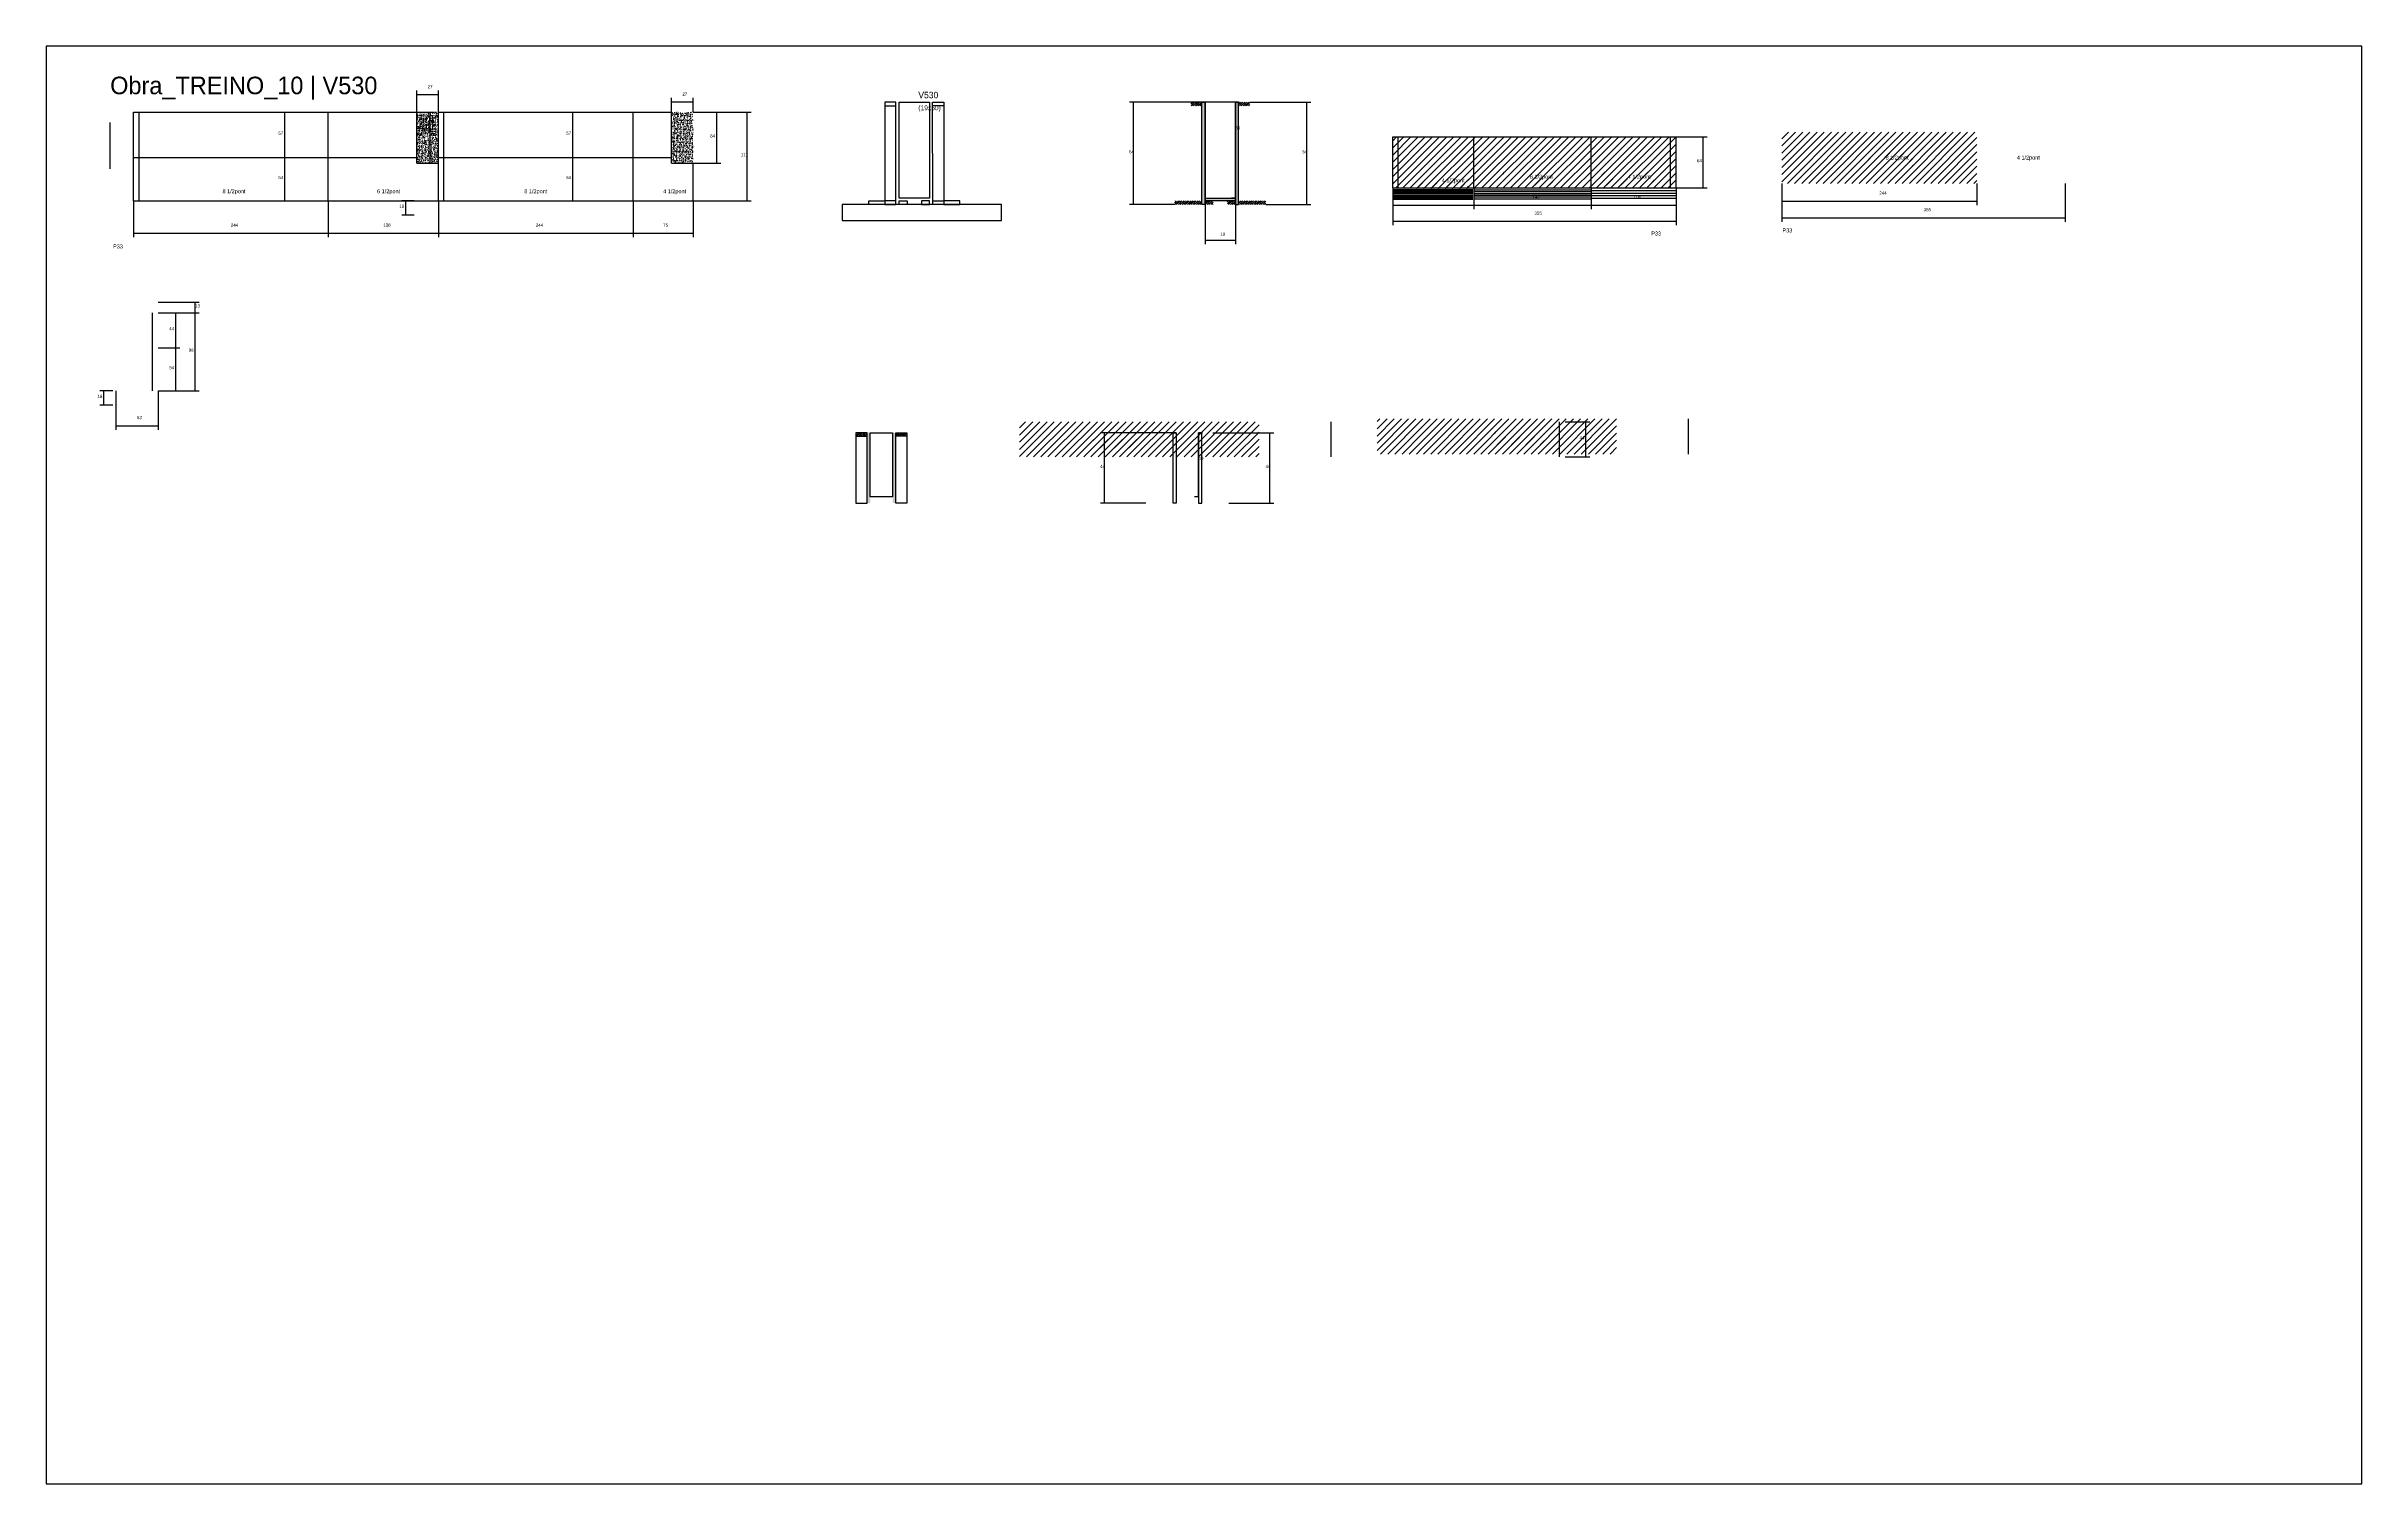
# Model space of a CAD drawing. Header units: metres. Extents: x -41 to 34800, y -36000 to 1848.
# Drawn here: x 14500 to 17400, y -19800 to -18000 of the extents above; entities that cross this region are included whole.
import ezdxf

# ---------------------------------------------------------------- set-up
doc = ezdxf.new("R2010")
doc.units = ezdxf.units.M
for name, color, linetype in [('CELL_BORDER', 8, 'Continuous'), ('CONCRETO', 251, 'Continuous'), ('COTA', 4, 'Continuous'), ('Cota Seção (2x)', 4, 'Continuous'), ('Hachura', 253, 'Continuous'), ('LABEL_ID', 3, 'Continuous'), ('Madeira', 126, 'Continuous'), ('NOMENCLATURA', 7, 'Continuous'), ('Painéis', 200, 'Continuous'), ('SARR_2.2x7', 40, 'Continuous'), ('Texto Seção', 7, 'Continuous')]:
    doc.layers.add(name, color=color, linetype=linetype)

msp = doc.modelspace()

# ---------------------------------------------------------------- hatches: boundary and pattern name
at = {"layer": 'COTA'}
h = msp.add_hatch(dxfattribs=at)
h.set_pattern_fill('AR-CONC', scale=0.03)
h.paths.add_polyline_path([(14964.1, -18146.3), (14991.1, -18146.3), (14991.1, -18082.3), (14964.1, -18082.3)])
h = msp.add_hatch(dxfattribs=at)
h.set_pattern_fill('AR-CONC', scale=0.03)
h.paths.add_polyline_path([(14986.3, -18111.9), (14965.7, -18111.9), (14965.7, -18111.9), (14965.7, -18089.5), (14965.7, -18089.5), (14986.3, -18089.5), (14986.3, -18089.5), (14986.3, -18111.9)])
h = msp.add_hatch(dxfattribs=at)
h.set_pattern_fill('AR-CONC', scale=0.03)
h.paths.add_polyline_path([(15310.1, -18082.3), (15283.1, -18082.3), (15283.1, -18146.3), (15310.1, -18146.3)])
at = {"layer": 'Hachura'}
h = msp.add_hatch(dxfattribs=at)
h.set_pattern_fill('ANSI31', scale=0.5)
h.paths.add_polyline_path([(15947.4, -18074.4), (15947.4, -18070), (15947.4, -18070), (15933.4, -18070), (15933.4, -18070), (15933.4, -18074.4), (15933.4, -18074.4), (15947.4, -18074.4)])
h = msp.add_hatch(color=8, dxfattribs=at)
h.dxf.hatch_style = 1
h.paths.add_polyline_path([(15947.4, -18070), (15951.4, -18070), (15951.4, -18070), (15951.4, -18198), (15951.4, -18198), (15947.4, -18198), (15947.4, -18198), (15947.4, -18070)])
h = msp.add_hatch(color=8, dxfattribs=at)
h.dxf.hatch_style = 1
h.paths.add_polyline_path([(15993.3, -18070), (15989.3, -18070), (15989.3, -18070), (15989.4, -18198), (15989.4, -18198), (15993.4, -18198), (15993.4, -18198), (15993.3, -18070)])
h = msp.add_hatch(dxfattribs=at)
h.set_pattern_fill('ANSI31', scale=0.5)
h.paths.add_polyline_path([(15993.3, -18074.4), (15993.3, -18070), (15993.3, -18070), (16007.3, -18070), (16007.3, -18070), (16007.3, -18074.4), (16007.3, -18074.4), (15993.3, -18074.4)])
h = msp.add_hatch(dxfattribs=at)
h.set_pattern_fill('ANSI31', scale=2)
h.paths.add_polyline_path([(16186.4, -18113.3), (16186.4, -18177.3), (16287.9, -18177.3), (16287.9, -18113.3)])
h = msp.add_hatch(dxfattribs=at)
h.set_pattern_fill('ANSI31', scale=2)
h.paths.add_polyline_path([(16314.9, -18113.3), (16287.9, -18113.3), (16287.9, -18177.3), (16434.9, -18177.3), (16434.9, -18113.3), (16407.9, -18113.3), (16382.4, -18113.3)])
h = msp.add_hatch(dxfattribs=at)
h.set_pattern_fill('ANSI31', scale=2)
h.paths.add_polyline_path([(16541.4, -18113.3), (16434.9, -18113.3), (16434.9, -18177.3), (16541.4, -18177.3)])
h = msp.add_hatch(dxfattribs=at)
h.set_pattern_fill('ANSI31', scale=2)
h.paths.add_polyline_path([(16917.8, -18107.6), (16673.8, -18107.6), (16673.8, -18171.6), (16917.8, -18171.6)])
h = msp.add_hatch(dxfattribs=at)
h.set_pattern_fill('ANSI31', scale=2)
h.paths.add_polyline_path([(16769.5, -18149.9), (16769.5, -18133.8), (16769.5, -18133.8), (16838, -18133.8), (16838, -18133.8), (16838, -18149.9), (16838, -18149.9), (16769.5, -18149.9)])
h = msp.add_hatch(dxfattribs=at)
h.set_pattern_fill('ANSI31', scale=2)
h.paths.add_polyline_path([(16213.8, -18178.4), (16213.8, -18162.2), (16213.8, -18162.2), (16281.9, -18162.2), (16281.9, -18162.2), (16281.9, -18178.4), (16281.9, -18178.4), (16213.8, -18178.4)])
h = msp.add_hatch(dxfattribs=at)
h.set_pattern_fill('ANSI31', scale=2)
h.paths.add_polyline_path([(16324.1, -18173.9), (16324.1, -18157.7), (16324.1, -18157.7), (16392.1, -18157.7), (16392.1, -18157.7), (16392.1, -18173.9), (16392.1, -18173.9), (16324.1, -18173.9)])
h = msp.add_hatch(dxfattribs=at)
h.set_pattern_fill('ANSI31', scale=2)
h.paths.add_polyline_path([(16444.2, -18173.8), (16511.9, -18173.8), (16511.9, -18173.8), (16517.4, -18157.8), (16517.4, -18157.8), (16449.7, -18157.8), (16449.7, -18157.8), (16444.2, -18173.8)])
h = msp.add_hatch(dxfattribs=at)
h.set_pattern_fill('ANSI31', scale=0.5)
h.paths.add_polyline_path([(15913.4, -18198), (15913.4, -18193.6), (15913.4, -18193.6), (15933.4, -18193.6), (15933.4, -18193.6), (15933.4, -18198), (15933.4, -18198), (15913.4, -18198)])
h = msp.add_hatch(dxfattribs=at)
h.set_pattern_fill('ANSI31', scale=0.5)
h.paths.add_polyline_path([(15947.4, -18198), (15947.4, -18193.6), (15947.4, -18193.6), (15933.4, -18193.6), (15933.4, -18193.6), (15933.4, -18198), (15933.4, -18198), (15947.4, -18198)])
h = msp.add_hatch(color=8, dxfattribs=at)
h.dxf.hatch_style = 1
h.paths.add_polyline_path([(15951.4, -18193.6), (15951.4, -18190), (15951.4, -18190), (15989.4, -18190), (15989.4, -18190), (15989.4, -18193.6), (15989.4, -18193.6), (15951.4, -18193.6)])
h = msp.add_hatch(dxfattribs=at)
h.set_pattern_fill('ANSI31', scale=0.5)
h.paths.add_polyline_path([(15951.4, -18198), (15951.4, -18193.6), (15951.4, -18193.6), (15961.4, -18193.6), (15961.4, -18193.6), (15961.4, -18198), (15961.4, -18198), (15951.4, -18198)])
h = msp.add_hatch(dxfattribs=at)
h.set_pattern_fill('ANSI31', scale=0.5)
h.paths.add_polyline_path([(15989.4, -18198), (15989.4, -18193.6), (15989.4, -18193.6), (15979.4, -18193.6), (15979.4, -18193.6), (15979.4, -18198), (15979.4, -18198), (15989.4, -18198)])
h = msp.add_hatch(dxfattribs=at)
h.set_pattern_fill('ANSI31', scale=0.5)
h.paths.add_polyline_path([(15993.4, -18198), (15993.4, -18193.6), (15993.4, -18193.6), (16007.4, -18193.6), (16007.4, -18193.6), (16007.4, -18198), (16007.4, -18198), (15993.4, -18198)])
h = msp.add_hatch(dxfattribs=at)
h.set_pattern_fill('ANSI31', scale=0.5)
h.paths.add_polyline_path([(16027.4, -18198), (16027.4, -18193.6), (16027.4, -18193.6), (16007.4, -18193.6), (16007.4, -18193.6), (16007.4, -18198), (16007.4, -18198), (16027.4, -18198)])
h = msp.add_hatch(dxfattribs=at)
h.set_pattern_fill('ANSI31', scale=2)
h.paths.add_polyline_path([(15963, -18514.2), (15963, -18470.2), (15719, -18470.2), (15719, -18514.2)])
h = msp.add_hatch(dxfattribs=at)
h.set_pattern_fill('ANSI31', scale=2)
h.paths.add_polyline_path([(16019, -18514.2), (16019, -18470.2), (15963, -18470.2), (15963, -18514.2)])
h = msp.add_hatch(dxfattribs=at)
h.set_pattern_fill('ANSI31', scale=2)
h.paths.add_polyline_path([(16166.8, -18466.6), (16166.8, -18510.6), (16222.8, -18510.6), (16222.8, -18466.6)])
h = msp.add_hatch(dxfattribs=at)
h.set_pattern_fill('ANSI31', scale=2)
h.paths.add_polyline_path([(16466.8, -18510.6), (16466.8, -18466.6), (16222.8, -18466.6), (16222.8, -18510.6)])
h = msp.add_hatch(dxfattribs=at)
h.set_pattern_fill('ANSI31', scale=0.5)
h.paths.add_polyline_path([(15528, -18488.4), (15528, -18484), (15528, -18484), (15514, -18484), (15514, -18484), (15514, -18488.4), (15514, -18488.4), (15528, -18488.4)])
h = msp.add_hatch(color=8, dxfattribs=at)
h.dxf.hatch_style = 1
h.paths.add_polyline_path([(15528, -18484), (15532, -18484), (15532, -18484), (15532, -18572), (15532, -18572), (15528, -18572), (15528, -18572), (15528, -18484)])
h = msp.add_hatch(color=8, dxfattribs=at)
h.dxf.hatch_style = 1
h.paths.add_polyline_path([(15563.9, -18484), (15559.9, -18484), (15559.9, -18484), (15560, -18572), (15560, -18572), (15564, -18572), (15564, -18572), (15563.9, -18484)])
h = msp.add_hatch(dxfattribs=at)
h.set_pattern_fill('ANSI31', scale=0.5)
h.paths.add_polyline_path([(15563.9, -18488.4), (15563.9, -18484), (15563.9, -18484), (15577.9, -18484), (15577.9, -18484), (15577.9, -18488.4), (15577.9, -18488.4), (15563.9, -18488.4)])
h = msp.add_hatch(dxfattribs=at)
h.set_pattern_fill('ANSI31', scale=2)
h.paths.add_polyline_path([(15803.4, -18502.7), (15803.4, -18486.5), (15803.4, -18486.5), (15872, -18486.5), (15872, -18486.5), (15872, -18502.7), (15872, -18502.7), (15803.4, -18502.7)])
h = msp.add_hatch(dxfattribs=at)
h.set_pattern_fill('ANSI31', scale=2)
h.paths.add_polyline_path([(16313.8, -18499.1), (16313.8, -18482.9), (16313.8, -18482.9), (16382.3, -18482.9), (16382.3, -18482.9), (16382.3, -18499.1), (16382.3, -18499.1), (16313.8, -18499.1)])

# ---------------------------------------------------------------- linework, layer by layer
at = {"layer": 'CELL_BORDER'}
msp.add_lwpolyline([(14500, -19800), (17400, -19800), (17400, -18000), (14500, -18000)], close=True, dxfattribs=at)
at = {"layer": 'CONCRETO'}
for points in [[(15568.2, -18070), (15568.2, -18070), (15568.2, -18070), (15568.2, -18070), (15606.2, -18070), (15606.2, -18070), (15606.2, -18070), (15606.2, -18190), (15568.2, -18190), (15568.2, -18070)], [(15951.4, -18190), (15989.4, -18190), (15989.4, -18070), (15951.4, -18070)], [(15532, -18484), (15560, -18484), (15560, -18564), (15532, -18564), (15532, -18484)]]:
    msp.add_lwpolyline(points, close=True, dxfattribs=at)
at = {"layer": 'COTA'}
for p, q in [((14964.1, -18082.3), (14964.1, -18055.5)), ((14964.1, -18060.5), (14991.1, -18060.5)), ((14991.1, -18082.3), (14991.1, -18055.5)), ((15283.1, -18082.3), (15283.1, -18064.6)), ((15310.1, -18082.3), (15310.1, -18064.6)), ((14783.7, -18082.3), (14803.7, -18082.3)), ((14798.7, -18139.3), (14798.7, -18082.3)), ((14964.1, -18082.3), (14985.8, -18082.3)), ((14980.8, -18146.3), (14980.8, -18082.3)), ((15137.1, -18082.3), (15164.3, -18082.3)), ((15159.3, -18139.3), (15159.3, -18082.3)), ((15283.1, -18069.6), (15310.1, -18069.6)), ((15310.1, -18082.3), (15382.8, -18082.3)), ((15310.1, -18082.3), (15344.7, -18082.3)), ((15339.7, -18146.3), (15339.7, -18082.3)), ((15377.8, -18193.3), (15377.8, -18082.3)), ((15951.4, -18070), (15856.7, -18070)), ((15861.7, -18198), (15861.7, -18070)), ((16007.3, -18070), (16083.8, -18070)), ((16078.8, -18198), (16078.8, -18070)), ((16541.4, -18113.3), (16580.4, -18113.3)), ((16575.4, -18177.3), (16575.4, -18113.3)), ((14786.6, -18139.3), (14803.7, -18139.3)), ((14786.6, -18139.3), (14803.7, -18139.3)), ((14798.7, -18193.3), (14798.7, -18139.3)), ((14964.1, -18146.3), (14985.8, -18146.3)), ((15137.1, -18139.3), (15164.3, -18139.3)), ((15144.3, -18139.3), (15164.3, -18139.3)), ((15159.3, -18193.3), (15159.3, -18139.3)), ((15310.1, -18146.3), (15344.7, -18146.3)), ((16186.4, -18177.3), (16186.4, -18203.8)), ((16186.4, -18177.3), (16186.4, -18224.1)), ((16287.9, -18177.3), (16287.9, -18203.8)), ((16287.9, -18177.3), (16287.9, -18203.8)), ((16434.9, -18177.3), (16434.9, -18203.8)), ((16434.9, -18177.3), (16434.9, -18203.8)), ((16541.4, -18177.3), (16580.4, -18177.3)), ((16541.4, -18177.3), (16541.4, -18203.8)), ((16541.4, -18177.3), (16541.4, -18224.1)), ((16673.8, -18171.6), (16673.8, -18198.9)), ((16673.8, -18171.6), (16673.8, -18219.7)), ((16917.8, -18171.6), (16917.8, -18198.9)), ((17028.8, -18171.6), (17028.8, -18219.7)), ((14609.1, -18193.3), (14609.1, -18239)), ((14786.6, -18193.3), (14803.7, -18193.3)), ((14853.1, -18193.3), (14853.1, -18239)), ((14853.1, -18193.3), (14853.1, -18239)), ((14960.6, -18193.3), (14945.1, -18193.3)), ((14960.6, -18211.3), (14945.1, -18211.3)), ((14950.1, -18211.3), (14950.1, -18193.3)), ((14991.1, -18193.3), (14991.1, -18239)), ((14991.1, -18193.3), (14991.1, -18239)), ((15137.1, -18193.3), (15164.3, -18193.3)), ((15235.1, -18193.3), (15235.1, -18239)), ((15235.1, -18193.3), (15235.1, -18239)), ((15310.1, -18193.3), (15310.1, -18239)), ((15310.1, -18193.3), (15382.8, -18193.3)), ((15913.4, -18198), (15856.7, -18198)), ((15951.4, -18193.6), (15951.4, -18247.7)), ((15989.4, -18193.6), (15989.4, -18247.7)), ((16027.4, -18198), (16083.8, -18198)), ((16186.4, -18198.8), (16287.9, -18198.8)), ((16287.9, -18198.8), (16434.9, -18198.8)), ((16434.9, -18198.8), (16541.4, -18198.8)), ((16673.8, -18193.9), (16917.8, -18193.9)), ((14609.1, -18234), (14853.1, -18234)), ((14853.1, -18234), (14991.1, -18234)), ((14991.1, -18234), (15235.1, -18234)), ((15235.1, -18234), (15310.1, -18234)), ((16186.4, -18219.1), (16541.4, -18219.1)), ((16673.8, -18214.7), (17028.8, -18214.7)), ((15951.4, -18242.7), (15989.4, -18242.7)), ((14640, -18320.4), (14691.4, -18320.4)), ((14686.4, -18333.6), (14686.4, -18320.4)), ((14640, -18333.6), (14691.4, -18333.6)), ((14640, -18333.6), (14691.4, -18333.6)), ((14640, -18333.6), (14667.2, -18333.6)), ((14662.2, -18377.4), (14662.2, -18333.6)), ((14686.4, -18431.4), (14686.4, -18333.6)), ((14640, -18377.4), (14667.2, -18377.4)), ((14640, -18377.4), (14667.2, -18377.4)), ((14662.2, -18431.4), (14662.2, -18377.4)), ((14583.5, -18431.4), (14567.2, -18431.4)), ((14572.2, -18449.4), (14572.2, -18431.4)), ((14587, -18431.4), (14587, -18480.1)), ((14640, -18431.4), (14640, -18480.1)), ((14640, -18431.4), (14691.4, -18431.4)), ((14640, -18431.4), (14667.2, -18431.4)), ((14583.5, -18449.4), (14567.2, -18449.4)), ((16402.2, -18470.2), (16433.4, -18470.2)), ((16428.4, -18514.2), (16428.4, -18470.2)), ((14587, -18475.1), (14640, -18475.1)), ((15915.2, -18484), (15820.5, -18484)), ((15825.5, -18572), (15825.5, -18484)), ((15961.1, -18484), (16037.6, -18484)), ((16032.6, -18572), (16032.6, -18484)), ((16402.2, -18514.2), (16433.4, -18514.2)), ((15877.2, -18572), (15820.5, -18572)), ((15981.2, -18572), (16037.6, -18572))]:
    msp.add_line(p, q, dxfattribs=at)
at = {"layer": 'Cota Seção (2x)'}
for p, q in [((15989.3, -18190), (15989.3, -18070)), ((15989.3, -18070), (15994.3, -18070)), ((15989.4, -18190), (15984.3, -18190)), ((15943.1, -18564), (15943.1, -18484)), ((15943.1, -18484), (15948.1, -18484)), ((15943.2, -18564), (15938.1, -18564))]:
    msp.add_line(p, q, dxfattribs=at)
at = {"layer": 'Madeira'}
for points in [[(15564.2, -18074.4), (15564.2, -18070), (15550.2, -18070), (15550.2, -18074.4)], [(15564.2, -18070), (15550.2, -18070), (15550.2, -18198), (15564.2, -18198)], [(15610.1, -18074.4), (15610.1, -18070), (15624.1, -18070), (15624.1, -18074.4)], [(15610.1, -18070), (15624.1, -18070), (15624.2, -18198), (15610.2, -18198)], [(15496.7, -18218), (15696.3, -18218), (15696.3, -18198), (15496.7, -18198)], [(15530.2, -18198), (15530.2, -18193.6), (15550.2, -18193.6), (15550.2, -18198)], [(15564.2, -18198), (15564.2, -18193.6), (15550.2, -18193.6), (15550.2, -18198)], [(15568.2, -18198), (15568.2, -18193.6), (15578.2, -18193.6), (15578.2, -18198)], [(15606.2, -18198), (15606.2, -18193.6), (15596.2, -18193.6), (15596.2, -18198)], [(15610.2, -18198), (15610.2, -18193.6), (15624.2, -18193.6), (15624.2, -18198)], [(15644.2, -18198), (15644.2, -18193.6), (15624.2, -18193.6), (15624.2, -18198)], [(15528, -18488.4), (15528, -18484), (15514, -18484), (15514, -18488.4)], [(15528, -18484), (15514, -18484), (15514, -18572), (15528, -18572)], [(15563.9, -18488.4), (15563.9, -18484), (15577.9, -18484), (15577.9, -18488.4)], [(15563.9, -18484), (15577.9, -18484), (15578, -18572), (15564, -18572)]]:
    msp.add_lwpolyline(points, close=True, dxfattribs=at)
at = {"layer": 'Painéis'}
for p, q in [((14609.1, -18082.3), (14964.1, -18082.3)), ((14609.1, -18193.3), (14609.1, -18082.3)), ((14853.1, -18193.3), (14853.1, -18082.3)), ((14964.1, -18146.3), (14964.1, -18082.3)), ((14991.1, -18082.3), (15283.1, -18082.3)), ((14991.1, -18193.3), (14991.1, -18082.3)), ((15235.1, -18193.3), (15235.1, -18082.3)), ((15283.1, -18146.3), (15283.1, -18082.3)), ((15951.4, -18198), (15951.4, -18070)), ((15989.3, -18198), (15989.3, -18070)), ((16186.4, -18113.3), (16287.9, -18113.3)), ((16186.4, -18177.3), (16186.4, -18113.3)), ((16287.9, -18113.3), (16314.9, -18113.3)), ((16287.9, -18177.3), (16287.9, -18113.3)), ((16314.9, -18113.3), (16382.4, -18113.3)), ((16382.4, -18113.3), (16407.9, -18113.3)), ((16407.9, -18113.3), (16434.9, -18113.3)), ((16434.9, -18113.3), (16541.4, -18113.3)), ((16434.9, -18177.3), (16434.9, -18113.3)), ((16541.4, -18177.3), (16541.4, -18113.3)), ((14609.1, -18139.3), (14964.1, -18139.3)), ((14964.1, -18146.3), (14991.1, -18146.3)), ((14991.1, -18139.3), (15283.1, -18139.3)), ((15283.1, -18146.3), (15310.1, -18146.3)), ((15310.1, -18193.3), (15310.1, -18146.3)), ((16186.4, -18177.3), (16541.4, -18177.3)), ((14609.1, -18193.3), (15310.1, -18193.3)), ((15951.4, -18190), (15989.4, -18190)), ((15951.4, -18193.6), (15951.4, -18190)), ((15989.4, -18193.6), (15989.4, -18190))]:
    msp.add_line(p, q, dxfattribs=at)
for points in [[(15947.4, -18070), (15951.4, -18070), (15951.4, -18198), (15947.4, -18198)], [(15993.3, -18070), (15989.3, -18070), (15989.4, -18198), (15993.4, -18198)], [(15951.4, -18193.6), (15951.4, -18190), (15989.4, -18190), (15989.4, -18193.6)], [(15911.2, -18484), (15915.2, -18484), (15915.2, -18572), (15911.2, -18572)], [(15947.1, -18484), (15943.1, -18484), (15943.2, -18572), (15947.2, -18572)]]:
    msp.add_lwpolyline(points, close=True, dxfattribs=at)
at = {"layer": 'SARR_2.2x7'}
for p, q in [((14580, -18153.3), (14580, -18095.5)), ((14616.1, -18193.3), (14616.1, -18082.3)), ((14998.1, -18193.3), (14998.1, -18082.3)), ((16193.4, -18177.3), (16193.4, -18113.3)), ((16534.4, -18177.3), (16534.4, -18113.3)), ((16187.4, -18179.1), (16286.9, -18179.1)), ((16187.4, -18180.9), (16286.9, -18180.9)), ((16187.4, -18182.6), (16286.9, -18182.6)), ((16288.9, -18179.6), (16433.9, -18179.6)), ((16288.9, -18181.9), (16433.9, -18181.9)), ((16435.9, -18180.5), (16540.4, -18180.5)), ((16187.4, -18184.4), (16286.9, -18184.4)), ((16187.4, -18186.2), (16286.9, -18186.2)), ((16187.4, -18188), (16286.9, -18188)), ((16187.4, -18189.7), (16286.9, -18189.7)), ((16187.4, -18191.5), (16286.9, -18191.5)), ((16288.9, -18184.2), (16433.9, -18184.2)), ((16288.9, -18186.4), (16433.9, -18186.4)), ((16288.9, -18188.7), (16433.9, -18188.7)), ((16288.9, -18191), (16433.9, -18191)), ((16435.9, -18183.7), (16540.4, -18183.7)), ((16435.9, -18186.9), (16540.4, -18186.9)), ((16435.9, -18190.1), (16540.4, -18190.1)), ((14633, -18431.4), (14633, -18333.6)), ((16109.2, -18514.2), (16109.2, -18470.2)), ((16395.2, -18514.2), (16395.2, -18470.2)), ((16557, -18510.6), (16557, -18466.6))]:
    msp.add_line(p, q, dxfattribs=at)

# ---------------------------------------------------------------- texts
at = {"layer": 'COTA'}
for s, p in [('27', (14977.6, -18052.5)), ('27', (15296.6, -18061.6)), ('57', (14790.6, -18110.8)), ('64', (14972.7, -18114.3)), ('57', (15151.2, -18110.8)), ('64', (15331.6, -18114.3)), ('111', (15369.8, -18137.8)), ('64', (15856.2, -18134)), ('64', (16073.3, -18134)), ('64', (16567.3, -18145.3)), ('54', (14790.6, -18166.3)), ('54', (15151.2, -18166.3)), ('244', (16795.8, -18185.8)), ('18', (14942, -18202.3)), ('102', (16237.1, -18190.7)), ('147', (16361.4, -18190.8)), ('355', (16363.9, -18210.9)), ('106', (16488.1, -18190.7)), ('355', (16851.3, -18206.5)), ('244', (14731.1, -18225.9)), ('138', (14922.1, -18225.8)), ('244', (15113.1, -18225.9)), ('75', (15272.6, -18225.9)), ('19', (15970.4, -18237.2)), ('13', (14686.4, -18327)), ('44', (14654, -18355.5)), ('98', (14678.3, -18382.5)), ('54', (14654.1, -18404.4)), ('18', (14564.1, -18440.4)), ('53', (14613.5, -18466.9)), ('44', (16420.3, -18492.2)), ('44', (15820, -18528)), ('44', (16027.1, -18528))]:
    msp.add_text(s, height=4, dxfattribs=at).set_placement(p)
at = {"layer": 'Cota Seção (2x)'}
for s, p in [('60', (15989.3, -18104)), ('40', (15943.1, -18518))]:
    msp.add_text(s, height=4, dxfattribs=at).set_placement(p)
at = {"layer": 'LABEL_ID'}
msp.add_text('Obra_TREINO_10 | V530', height=22, dxfattribs=at).set_placement((14580, -18060))
at = {"layer": 'NOMENCLATURA'}
for s, p in [('8 1/2pont', (16803.7, -18141.8)), ('4 1/2pont', (16968.1, -18141.8)), ('8 1/2pont', (14720.7, -18184)), ('6 1/2pont', (14914.3, -18184)), ('8 1/2pont', (15098.7, -18184)), ('4 1/2pont', (15272.6, -18184)), ('4 1/2pont', (16247.8, -18170.3)), ('6 1/2pont', (16358.1, -18165.8)), ('4 1/2pont', (16480.8, -18165.8)), ('P33', (16510.2, -18236.9)), ('P33', (16674.6, -18233.1)), ('P33', (14583.6, -18253.1))]:
    msp.add_text(s, height=5, dxfattribs=at).set_placement(p)
at = {"layer": 'Texto Seção'}
for s, height, p in [('V530', 8, (15592.2, -18065)), ('(19x60)', 6, (15592.2, -18080))]:
    msp.add_text(s, height=height, dxfattribs=at).set_placement(p)

doc.saveas('drawing.dxf')
